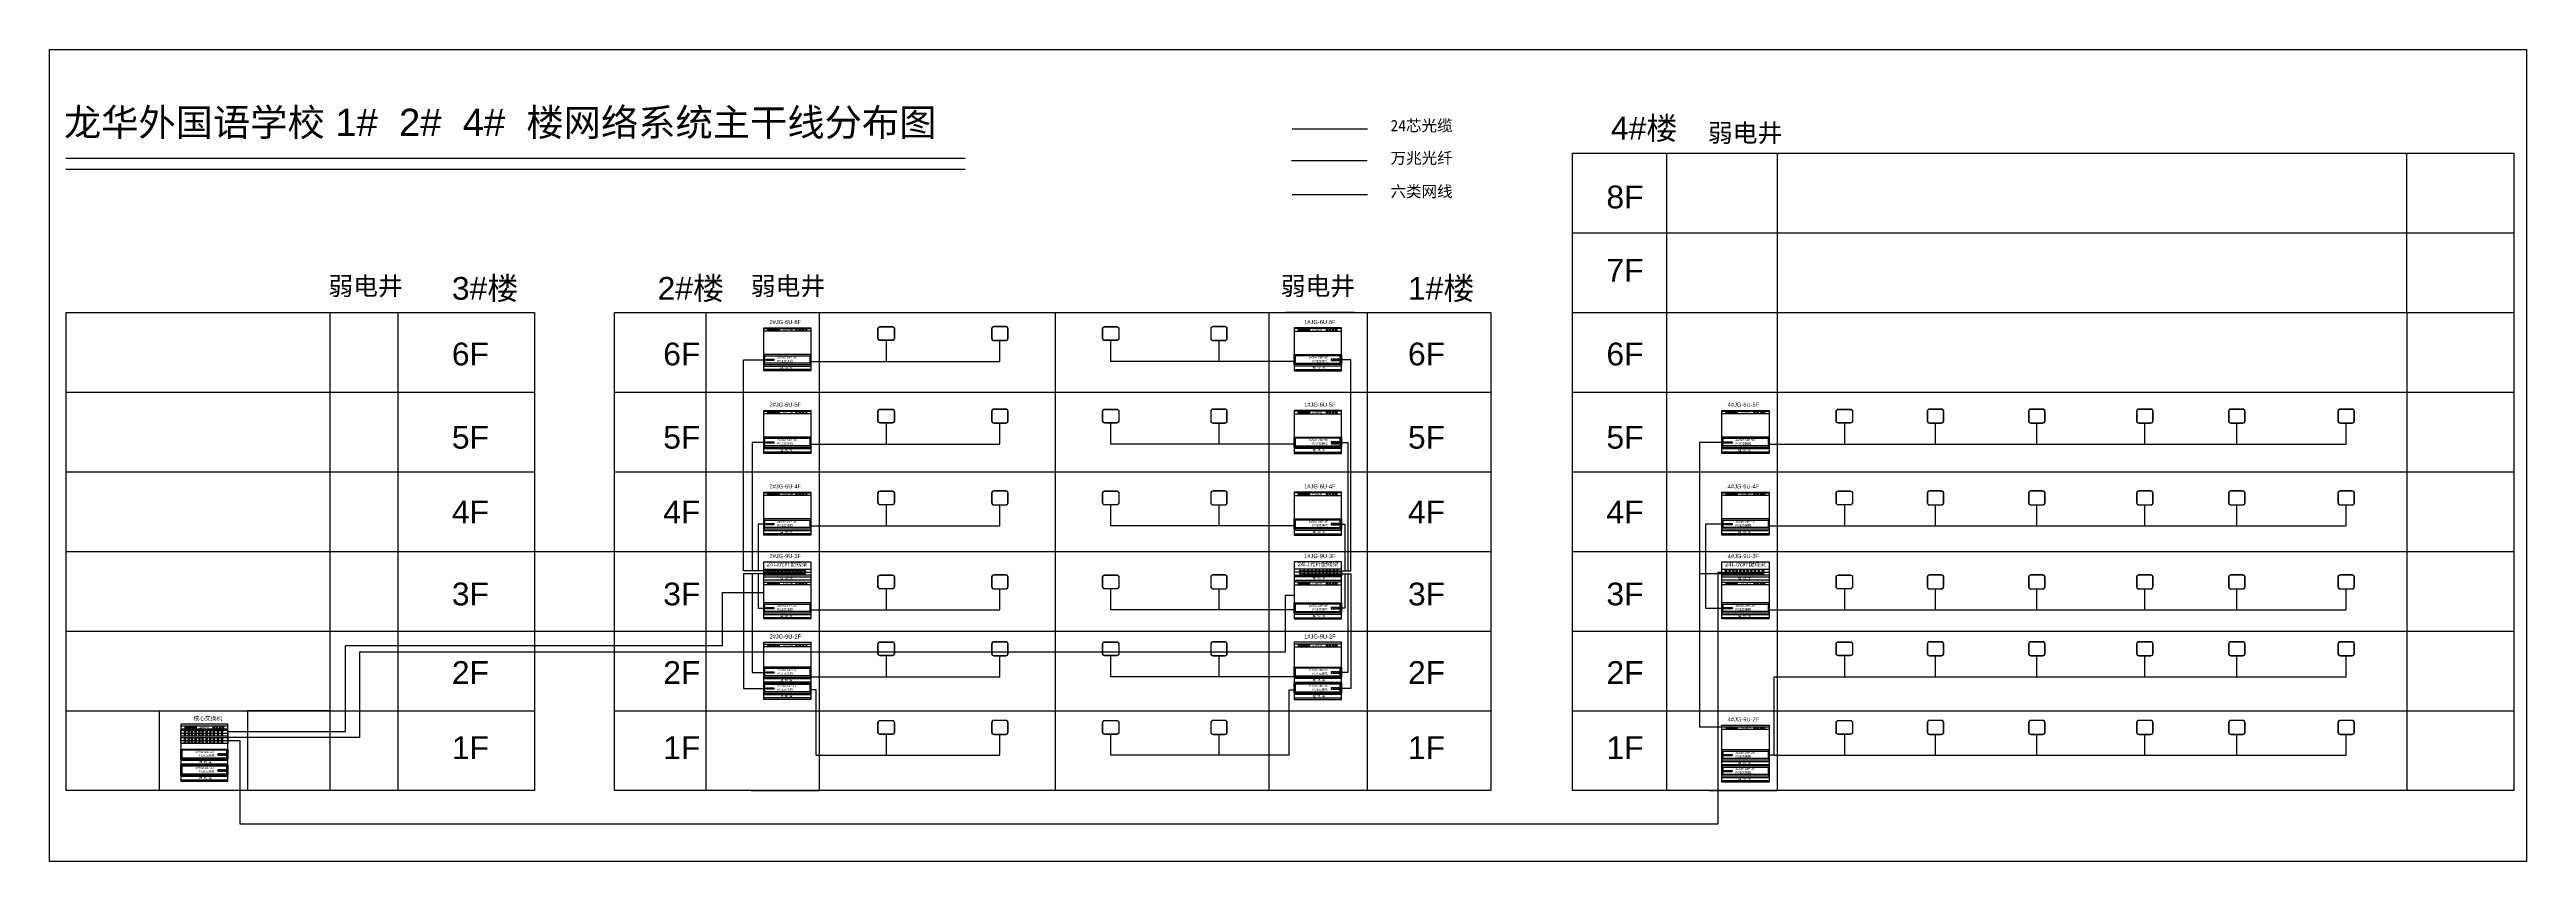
# Model space of a CAD drawing. Header units: millimetres. Extents: x 50392 to 160164, y -68581 to 42974.
# Drawn here: x 50392 to 159157, y 7305 to 42974 of the extents above; entities that cross this region are included whole.
import ezdxf

# ---------------------------------------------------------------- set-up
doc = ezdxf.new("R2010")
doc.units = ezdxf.units.MM
doc.layers.add('多模光纤', color=4, linetype='Continuous')
doc.layers.add('多模光缆', color=3, linetype='Continuous')
doc.styles.get("Standard").update_dxf_attribs({"font": 'arial.ttf'})

# ---------------------------------------------------------------- blocks, each defined once
blk = doc.blocks.new('5664')
for points in [[(0, 0), (1721, 0), (1721, -99), (0, -99)], [(151, -18), (211, -18), (211, -81), (151, -81)], [(265, -18), (326, -18), (326, -81), (265, -81)], [(385, -18), (445, -18), (445, -81), (385, -81)], [(496, -18), (556, -18), (556, -81), (496, -81)], [(1225, -18), (1165, -18), (1165, -81), (1225, -81)], [(1336, -18), (1276, -18), (1276, -81), (1336, -81)], [(1456, -18), (1395, -18), (1395, -81), (1456, -81)], [(1570, -18), (1510, -18), (1510, -81), (1570, -81)]]:
    blk.add_lwpolyline(points, close=True)
at = {"insert": (697, -4), "char_height": 70, "attachment_point": 1}
blk.add_mtext_dynamic_manual_height_columns('{\\fSimHei|b0|i0|c134|p49;PDU排插}', width=1720.87, gutter_width=12.5, heights=[0], dxfattribs=at)

msp = doc.modelspace()

# ---------------------------------------------------------------- linework, layer by layer
for p, q in [((117271, 34922), (117271, 38422)), ((117271, 38422), (158595, 38422)), ((121399, 38422), (121399, 10422)), ((126271, 31422), (126271, 38422)), ((153910, 31422), (153910, 38422)), ((158595, 38422), (158595, 31422)), ((117271, 31422), (117271, 34922)), ((117271, 34922), (158595, 34922)), ((51106, 31422), (71694, 31422)), ((51106, 31422), (51106, 10422)), ((62694, 31422), (62694, 10422)), ((65694, 10422), (65694, 31422)), ((71694, 31422), (71694, 10422)), ((75197, 27922), (75197, 31422)), ((75197, 31422), (113678, 31422)), ((75197, 31422), (81197, 31422)), ((79205, 31422), (79205, 10422)), ((84197, 10422), (84197, 31422)), ((94557, 31422), (94557, 10422)), ((103940, 31422), (103940, 10422)), ((107678, 31422), (104678, 31422)), ((108267, 10422), (108267, 31422)), ((113678, 31422), (113678, 10422)), ((117271, 27922), (117271, 31422)), ((117271, 31422), (158595, 31422)), ((117271, 31422), (123271, 31422)), ((126271, 10422), (126271, 31422)), ((153910, 31422), (153910, 10422)), ((158595, 31422), (158595, 10422)), ((51106, 27922), (71694, 27922)), ((75197, 24422), (75197, 27922)), ((75197, 27922), (113678, 27922)), ((117271, 24422), (117271, 27922)), ((117271, 27922), (158595, 27922)), ((107001, 25631), (106682, 25631)), ((51106, 24422), (71694, 24422)), ((75197, 20922), (75197, 24422)), ((75197, 24422), (113678, 24422)), ((117271, 20922), (117271, 24422)), ((117271, 24422), (158595, 24422)), ((51106, 20922), (71694, 20922)), ((71694, 20922), (75197, 20922)), ((75197, 17422), (75197, 20922)), ((75197, 20922), (113678, 20922)), ((117271, 17422), (117271, 20922)), ((117271, 20922), (158595, 20922)), ((81758, 20013), (83823, 20013)), ((81758, 20013), (81758, 19852)), ((107117, 20013), (105052, 20013)), ((107117, 20013), (107117, 19852)), ((123831, 20013), (125896, 20013)), ((123831, 20013), (123831, 19852)), ((51106, 17422), (71694, 17422)), ((71694, 17422), (75197, 17422)), ((75197, 13922), (75197, 17422)), ((75197, 17422), (113678, 17422)), ((117271, 13922), (117271, 17422)), ((117271, 17422), (158595, 17422)), ((51106, 13922), (71694, 13922)), ((55214, 10422), (55214, 13922)), ((62694, 13922), (59078, 13922)), ((59078, 13922), (59078, 10422)), ((75197, 10422), (75197, 13922)), ((75197, 13922), (113678, 13922)), ((117271, 10422), (117271, 13922)), ((117271, 13922), (158595, 13922)), ((56161, 12939), (58226, 12939)), ((56161, 12939), (56161, 12779)), ((56161, 12621), (58226, 12621)), ((56161, 12621), (56161, 12460)), ((71694, 10422), (51106, 10422)), ((71694, 10422), (65694, 10422)), ((113678, 10422), (75197, 10422)), ((81197, 10422), (84197, 10422)), ((113678, 10422), (107678, 10422)), ((158595, 10422), (117271, 10422)), ((123271, 10422), (126271, 10422)), ((158595, 10422), (156910, 10422))]:
    msp.add_line(p, q)
at = {"color": 30}
for p, q in [((87131, 30189), (87131, 29272)), ((92123, 29272), (92123, 30189)), ((96992, 29272), (96992, 30189)), ((101744, 30189), (101744, 29272)), ((83823, 29272), (92123, 29272)), ((105052, 29272), (96992, 29272)), ((87131, 26560), (87131, 25643)), ((92123, 25643), (92123, 26560)), ((96992, 25643), (96992, 26560)), ((101744, 26560), (101744, 25643)), ((129205, 26560), (129205, 25643)), ((133206, 25643), (133206, 26560)), ((137656, 25643), (137656, 26560)), ((142399, 25643), (142399, 26560)), ((146439, 25643), (146439, 26560)), ((151240, 25643), (151240, 26560)), ((83823, 25643), (92123, 25643)), ((105052, 25643), (96992, 25643)), ((125896, 25643), (151240, 25643)), ((87131, 22968), (87131, 22051)), ((92123, 22051), (92123, 22968)), ((96992, 22051), (96992, 22968)), ((101744, 22968), (101744, 22051)), ((129205, 22968), (129205, 22051)), ((133206, 22051), (133206, 22968)), ((137656, 22051), (137656, 22968)), ((142399, 22051), (142399, 22968)), ((146439, 22051), (146439, 22968)), ((151240, 22051), (151240, 22968)), ((83823, 22051), (92123, 22051)), ((105052, 22051), (96992, 22051)), ((125896, 22051), (151240, 22051)), ((87131, 19279), (87131, 18362)), ((92123, 18362), (92123, 19279)), ((96992, 18362), (96992, 19279)), ((101744, 19279), (101744, 18362)), ((129205, 19279), (129205, 18362)), ((133206, 18362), (133206, 19279)), ((137656, 18362), (137656, 19279)), ((142399, 18362), (142399, 19279)), ((146439, 18362), (146439, 19279)), ((151240, 18362), (151240, 19279)), ((83823, 18362), (92123, 18362)), ((105052, 18362), (96992, 18362)), ((125896, 18362), (151240, 18362)), ((87131, 16339), (87131, 15422)), ((92123, 15422), (92123, 16339)), ((96992, 15422), (96992, 16339)), ((101744, 16339), (101744, 15422)), ((129205, 16339), (129205, 15422)), ((133206, 15422), (133206, 16339)), ((137656, 15422), (137656, 16339)), ((142399, 15422), (142399, 16339)), ((146439, 15422), (146439, 16339)), ((151240, 15422), (151240, 16339)), ((83823, 15422), (92123, 15422)), ((105052, 15422), (96992, 15422)), ((126127, 15422), (151240, 15422)), ((126127, 11970), (126127, 15422)), ((84054, 14838), (83823, 14838)), ((84054, 11970), (84054, 14838)), ((104821, 11970), (104821, 14838)), ((104821, 14838), (105052, 14838)), ((84054, 11970), (92123, 11970)), ((87131, 12887), (87131, 11970)), ((92123, 11970), (92123, 12887)), ((96992, 11970), (96992, 12887)), ((104821, 11970), (96992, 11970)), ((101744, 12887), (101744, 11970)), ((126127, 11970), (125896, 11970)), ((126127, 11970), (151240, 11970)), ((129205, 12887), (129205, 11970)), ((133206, 11970), (133206, 12887)), ((137656, 11970), (137656, 12887)), ((142399, 11970), (142399, 12887)), ((146439, 11970), (146439, 12887)), ((151240, 11970), (151240, 12887))]:
    msp.add_line(p, q, dxfattribs=at)
at = {"color": 3}
for p, q in [((104671, 16509), (104671, 19002)), ((104671, 19002), (105052, 19002))]:
    msp.add_line(p, q, dxfattribs=at)
for points in [[(81758, 30751), (83823, 30751), (83823, 28861), (81758, 28861)], [(107117, 30751), (105052, 30751), (105052, 28861), (107117, 28861)], [(81758, 29134), (83823, 29134), (83823, 29574), (81758, 29574)], [(81807, 29523), (83779, 29523), (83779, 29191), (81807, 29191)], [(81868, 29367), (81959, 29367), (81959, 29313), (81868, 29313)], [(81989, 29367), (82081, 29367), (82081, 29313), (81989, 29313)], [(82107, 29367), (82198, 29367), (82198, 29313), (82107, 29313)], [(107117, 29134), (105052, 29134), (105052, 29574), (107117, 29574)], [(107068, 29523), (105096, 29523), (105096, 29191), (107068, 29191)], [(106768, 29367), (106677, 29367), (106677, 29313), (106768, 29313)], [(106886, 29367), (106794, 29367), (106794, 29313), (106886, 29313)], [(107008, 29367), (106916, 29367), (106916, 29313), (107008, 29313)], [(81758, 29070), (83823, 29070), (83823, 28921), (81758, 28921)], [(107117, 29070), (105052, 29070), (105052, 28921), (107117, 28921)], [(81758, 27122), (83823, 27122), (83823, 25232), (81758, 25232)], [(107117, 27122), (105052, 27122), (105052, 25232), (107117, 25232)], [(123831, 27122), (125896, 27122), (125896, 25232), (123831, 25232)], [(81758, 25505), (83823, 25505), (83823, 25945), (81758, 25945)], [(81758, 25441), (83823, 25441), (83823, 25292), (81758, 25292)], [(81807, 25894), (83779, 25894), (83779, 25562), (81807, 25562)], [(81868, 25738), (81959, 25738), (81959, 25684), (81868, 25684)], [(81989, 25738), (82081, 25738), (82081, 25684), (81989, 25684)], [(82107, 25738), (82198, 25738), (82198, 25684), (82107, 25684)], [(107117, 25505), (105052, 25505), (105052, 25945), (107117, 25945)], [(107117, 25441), (105052, 25441), (105052, 25292), (107117, 25292)], [(107068, 25894), (105096, 25894), (105096, 25562), (107068, 25562)], [(106768, 25738), (106677, 25738), (106677, 25684), (106768, 25684)], [(106886, 25738), (106794, 25738), (106794, 25684), (106886, 25684)], [(107008, 25738), (106916, 25738), (106916, 25684), (107008, 25684)], [(123831, 25505), (125896, 25505), (125896, 25945), (123831, 25945)], [(123831, 25441), (125896, 25441), (125896, 25292), (123831, 25292)], [(123881, 25894), (125852, 25894), (125852, 25562), (123881, 25562)], [(123941, 25738), (124033, 25738), (124033, 25684), (123941, 25684)], [(124063, 25738), (124155, 25738), (124155, 25684), (124063, 25684)], [(124180, 25738), (124272, 25738), (124272, 25684), (124180, 25684)], [(81758, 23531), (83823, 23531), (83823, 21641), (81758, 21641)], [(107117, 23531), (105052, 23531), (105052, 21641), (107117, 21641)], [(123831, 23531), (125896, 23531), (125896, 21641), (123831, 21641)], [(81758, 21913), (83823, 21913), (83823, 22353), (81758, 22353)], [(81758, 21850), (83823, 21850), (83823, 21701), (81758, 21701)], [(81807, 22302), (83779, 22302), (83779, 21971), (81807, 21971)], [(81868, 22147), (81959, 22147), (81959, 22092), (81868, 22092)], [(81989, 22147), (82081, 22147), (82081, 22092), (81989, 22092)], [(82107, 22147), (82198, 22147), (82198, 22092), (82107, 22092)], [(107117, 21913), (105052, 21913), (105052, 22353), (107117, 22353)], [(107117, 21850), (105052, 21850), (105052, 21701), (107117, 21701)], [(107068, 22302), (105096, 22302), (105096, 21971), (107068, 21971)], [(106768, 22147), (106677, 22147), (106677, 22092), (106768, 22092)], [(106886, 22147), (106794, 22147), (106794, 22092), (106886, 22092)], [(107008, 22147), (106916, 22147), (106916, 22092), (107008, 22092)], [(123831, 21913), (125896, 21913), (125896, 22353), (123831, 22353)], [(123831, 21850), (125896, 21850), (125896, 21701), (123831, 21701)], [(123881, 22302), (125852, 22302), (125852, 21971), (123881, 21971)], [(123941, 22147), (124033, 22147), (124033, 22092), (123941, 22092)], [(124063, 22147), (124155, 22147), (124155, 22092), (124063, 22092)], [(124180, 22147), (124272, 22147), (124272, 22092), (124180, 22092)], [(81758, 20470), (83823, 20470), (83823, 17960), (81758, 17960)], [(81758, 20149), (83823, 20149), (83823, 19876), (81758, 19876)], [(81758, 19815), (83823, 19815), (83823, 19665), (81758, 19665)], [(107117, 20470), (105052, 20470), (105052, 17960), (107117, 17960)], [(107117, 20149), (105052, 20149), (105052, 19876), (107117, 19876)], [(107117, 19815), (105052, 19815), (105052, 19665), (107117, 19665)], [(123831, 20470), (125896, 20470), (125896, 17960), (123831, 17960)], [(123831, 20149), (125896, 20149), (125896, 19876), (123831, 19876)], [(123831, 19815), (125896, 19815), (125896, 19665), (123831, 19665)], [(81758, 18222), (83823, 18222), (83823, 18662), (81758, 18662)], [(81807, 18611), (83779, 18611), (83779, 18280), (81807, 18280)], [(107117, 18222), (105052, 18222), (105052, 18662), (107117, 18662)], [(107068, 18611), (105096, 18611), (105096, 18280), (107068, 18280)], [(123831, 18222), (125896, 18222), (125896, 18662), (123831, 18662)], [(123881, 18611), (125852, 18611), (125852, 18280), (123881, 18280)], [(81758, 18159), (83823, 18159), (83823, 18010), (81758, 18010)], [(81868, 18456), (81959, 18456), (81959, 18401), (81868, 18401)], [(81989, 18456), (82081, 18456), (82081, 18401), (81989, 18401)], [(82107, 18456), (82198, 18456), (82198, 18401), (82107, 18401)], [(107117, 18159), (105052, 18159), (105052, 18010), (107117, 18010)], [(106768, 18456), (106677, 18456), (106677, 18401), (106768, 18401)], [(106886, 18456), (106794, 18456), (106794, 18401), (106886, 18401)], [(107008, 18456), (106916, 18456), (106916, 18401), (107008, 18401)], [(123831, 18159), (125896, 18159), (125896, 18010), (123831, 18010)], [(123941, 18456), (124033, 18456), (124033, 18401), (123941, 18401)], [(124063, 18456), (124155, 18456), (124155, 18401), (124063, 18401)], [(124180, 18456), (124272, 18456), (124272, 18401), (124180, 18401)], [(81758, 16936), (83823, 16936), (83823, 14426), (81758, 14426)], [(107117, 16936), (105052, 16936), (105052, 14426), (107117, 14426)], [(81758, 15402), (83823, 15402), (83823, 15842), (81758, 15842)], [(81758, 15338), (83823, 15338), (83823, 15189), (81758, 15189)], [(81807, 15791), (83779, 15791), (83779, 15459), (81807, 15459)], [(81868, 15636), (81959, 15636), (81959, 15581), (81868, 15581)], [(81989, 15636), (82081, 15636), (82081, 15581), (81989, 15581)], [(82107, 15636), (82198, 15636), (82198, 15581), (82107, 15581)], [(107117, 15402), (105052, 15402), (105052, 15842), (107117, 15842)], [(107117, 15338), (105052, 15338), (105052, 15189), (107117, 15189)], [(107068, 15791), (105096, 15791), (105096, 15459), (107068, 15459)], [(106768, 15636), (106677, 15636), (106677, 15581), (106768, 15581)], [(106886, 15636), (106794, 15636), (106794, 15581), (106886, 15581)], [(107008, 15636), (106916, 15636), (106916, 15581), (107008, 15581)], [(81758, 14700), (83823, 14700), (83823, 15140), (81758, 15140)], [(81758, 14636), (83823, 14636), (83823, 14487), (81758, 14487)], [(81807, 15089), (83779, 15089), (83779, 14757), (81807, 14757)], [(81868, 14934), (81959, 14934), (81959, 14879), (81868, 14879)], [(81989, 14934), (82081, 14934), (82081, 14879), (81989, 14879)], [(82107, 14934), (82198, 14934), (82198, 14879), (82107, 14879)], [(107117, 14700), (105052, 14700), (105052, 15140), (107117, 15140)], [(107117, 14636), (105052, 14636), (105052, 14487), (107117, 14487)], [(107068, 15089), (105096, 15089), (105096, 14757), (107068, 14757)], [(106768, 14934), (106677, 14934), (106677, 14879), (106768, 14879)], [(106886, 14934), (106794, 14934), (106794, 14879), (106886, 14879)], [(107008, 14934), (106916, 14934), (106916, 14879), (107008, 14879)], [(58226, 13336), (56161, 13336), (56161, 10826), (58226, 10826)], [(56161, 13076), (58226, 13076), (58226, 12803), (56161, 12803)], [(123831, 13299), (125896, 13299), (125896, 10789), (123831, 10789)], [(56161, 12757), (58226, 12757), (58226, 12485), (56161, 12485)], [(58226, 11802), (56161, 11802), (56161, 12242), (58226, 12242)], [(58177, 12191), (56205, 12191), (56205, 11859), (58177, 11859)], [(57877, 12036), (57786, 12036), (57786, 11981), (57877, 11981)], [(57995, 12036), (57903, 12036), (57903, 11981), (57995, 11981)], [(58116, 12036), (58025, 12036), (58025, 11981), (58116, 11981)], [(123831, 11765), (125896, 11765), (125896, 12205), (123831, 12205)], [(123881, 12154), (125852, 12154), (125852, 11822), (123881, 11822)], [(123941, 11999), (124033, 11999), (124033, 11944), (123941, 11944)], [(124063, 11999), (124155, 11999), (124155, 11944), (124063, 11944)], [(124180, 11999), (124272, 11999), (124272, 11944), (124180, 11944)], [(58226, 11738), (56161, 11738), (56161, 11589), (58226, 11589)], [(58226, 11100), (56161, 11100), (56161, 11540), (58226, 11540)], [(58226, 11036), (56161, 11036), (56161, 10887), (58226, 10887)], [(58177, 11489), (56205, 11489), (56205, 11157), (58177, 11157)], [(57877, 11334), (57786, 11334), (57786, 11279), (57877, 11279)], [(57995, 11334), (57903, 11334), (57903, 11279), (57995, 11279)], [(58116, 11334), (58025, 11334), (58025, 11279), (58116, 11279)], [(123831, 11701), (125896, 11701), (125896, 11552), (123831, 11552)], [(123831, 11063), (125896, 11063), (125896, 11503), (123831, 11503)], [(123831, 11000), (125896, 11000), (125896, 10850), (123831, 10850)], [(123881, 11452), (125852, 11452), (125852, 11120), (123881, 11120)], [(123941, 11297), (124033, 11297), (124033, 11242), (123941, 11242)], [(124063, 11297), (124155, 11297), (124155, 11242), (124063, 11242)], [(124180, 11297), (124272, 11297), (124272, 11242), (124180, 11242)]]:
    msp.add_lwpolyline(points, close=True)
for points in [[(86870, 30804), (87392, 30804, -0.4142136), (87492, 30704), (87492, 30289, -0.4142136), (87392, 30189), (86870, 30189, -0.4142136), (86770, 30289), (86770, 30704, -0.4142136)], [(86870, 30794), (87392, 30794, -0.4142136), (87482, 30704), (87482, 30289, -0.4142136), (87392, 30199), (86870, 30199, -0.4142136), (86780, 30289), (86780, 30704, -0.4142136)], [(92384, 30804), (91862, 30804, 0.4142136), (91762, 30704), (91762, 30289, 0.4142136), (91862, 30189), (92384, 30189, 0.4142136), (92484, 30289), (92484, 30704, 0.4142136)], [(92384, 30794), (91862, 30794, 0.4142136), (91772, 30704), (91772, 30289, 0.4142136), (91862, 30199), (92384, 30199, 0.4142136), (92474, 30289), (92474, 30704, 0.4142136)], [(96731, 30804), (97253, 30804, -0.4142136), (97353, 30704), (97353, 30289, -0.4142136), (97253, 30189), (96731, 30189, -0.4142136), (96631, 30289), (96631, 30704, -0.4142136)], [(96731, 30794), (97253, 30794, -0.4142136), (97343, 30704), (97343, 30289, -0.4142136), (97253, 30199), (96731, 30199, -0.4142136), (96641, 30289), (96641, 30704, -0.4142136)], [(102005, 30804), (101483, 30804, 0.4142136), (101383, 30704), (101383, 30289, 0.4142136), (101483, 30189), (102005, 30189, 0.4142136), (102105, 30289), (102105, 30704, 0.4142136)], [(102005, 30794), (101483, 30794, 0.4142136), (101393, 30704), (101393, 30289, 0.4142136), (101483, 30199), (102005, 30199, 0.4142136), (102095, 30289), (102095, 30704, 0.4142136)], [(86870, 27175), (87392, 27175, -0.4142136), (87492, 27075), (87492, 26660, -0.4142136), (87392, 26560), (86870, 26560, -0.4142136), (86770, 26660), (86770, 27075, -0.4142136)], [(86870, 27165), (87392, 27165, -0.4142136), (87482, 27075), (87482, 26660, -0.4142136), (87392, 26570), (86870, 26570, -0.4142136), (86780, 26660), (86780, 27075, -0.4142136)], [(92384, 27175), (91862, 27175, 0.4142136), (91762, 27075), (91762, 26660, 0.4142136), (91862, 26560), (92384, 26560, 0.4142136), (92484, 26660), (92484, 27075, 0.4142136)], [(92384, 27165), (91862, 27165, 0.4142136), (91772, 27075), (91772, 26660, 0.4142136), (91862, 26570), (92384, 26570, 0.4142136), (92474, 26660), (92474, 27075, 0.4142136)], [(96731, 27175), (97253, 27175, -0.4142136), (97353, 27075), (97353, 26660, -0.4142136), (97253, 26560), (96731, 26560, -0.4142136), (96631, 26660), (96631, 27075, -0.4142136)], [(96731, 27165), (97253, 27165, -0.4142136), (97343, 27075), (97343, 26660, -0.4142136), (97253, 26570), (96731, 26570, -0.4142136), (96641, 26660), (96641, 27075, -0.4142136)], [(102005, 27175), (101483, 27175, 0.4142136), (101383, 27075), (101383, 26660, 0.4142136), (101483, 26560), (102005, 26560, 0.4142136), (102105, 26660), (102105, 27075, 0.4142136)], [(102005, 27165), (101483, 27165, 0.4142136), (101393, 27075), (101393, 26660, 0.4142136), (101483, 26570), (102005, 26570, 0.4142136), (102095, 26660), (102095, 27075, 0.4142136)], [(128944, 27175), (129466, 27175, -0.4142136), (129566, 27075), (129566, 26660, -0.4142136), (129466, 26560), (128944, 26560, -0.4142136), (128844, 26660), (128844, 27075, -0.4142136)], [(128944, 27165), (129466, 27165, -0.4142136), (129556, 27075), (129556, 26660, -0.4142136), (129466, 26570), (128944, 26570, -0.4142136), (128854, 26660), (128854, 27075, -0.4142136)], [(133467, 27175), (132945, 27175, 0.4142136), (132845, 27075), (132845, 26660, 0.4142136), (132945, 26560), (133467, 26560, 0.4142136), (133567, 26660), (133567, 27075, 0.4142136)], [(133467, 27165), (132945, 27165, 0.4142136), (132855, 27075), (132855, 26660, 0.4142136), (132945, 26570), (133467, 26570, 0.4142136), (133557, 26660), (133557, 27075, 0.4142136)], [(137917, 27175), (137395, 27175, 0.4142136), (137295, 27075), (137295, 26660, 0.4142136), (137395, 26560), (137917, 26560, 0.4142136), (138017, 26660), (138017, 27075, 0.4142136)], [(137917, 27165), (137395, 27165, 0.4142136), (137305, 27075), (137305, 26660, 0.4142136), (137395, 26570), (137917, 26570, 0.4142136), (138007, 26660), (138007, 27075, 0.4142136)], [(142660, 27175), (142138, 27175, 0.4142136), (142038, 27075), (142038, 26660, 0.4142136), (142138, 26560), (142660, 26560, 0.4142136), (142760, 26660), (142760, 27075, 0.4142136)], [(142660, 27165), (142138, 27165, 0.4142136), (142048, 27075), (142048, 26660, 0.4142136), (142138, 26570), (142660, 26570, 0.4142136), (142750, 26660), (142750, 27075, 0.4142136)], [(146700, 27175), (146178, 27175, 0.4142136), (146078, 27075), (146078, 26660, 0.4142136), (146178, 26560), (146700, 26560, 0.4142136), (146800, 26660), (146800, 27075, 0.4142136)], [(146700, 27165), (146178, 27165, 0.4142136), (146088, 27075), (146088, 26660, 0.4142136), (146178, 26570), (146700, 26570, 0.4142136), (146790, 26660), (146790, 27075, 0.4142136)], [(151501, 27175), (150979, 27175, 0.4142136), (150879, 27075), (150879, 26660, 0.4142136), (150979, 26560), (151501, 26560, 0.4142136), (151601, 26660), (151601, 27075, 0.4142136)], [(151501, 27165), (150979, 27165, 0.4142136), (150889, 27075), (150889, 26660, 0.4142136), (150979, 26570), (151501, 26570, 0.4142136), (151591, 26660), (151591, 27075, 0.4142136)], [(86870, 23584), (87392, 23584, -0.4142136), (87492, 23484), (87492, 23068, -0.4142136), (87392, 22968), (86870, 22968, -0.4142136), (86770, 23068), (86770, 23484, -0.4142136)], [(86870, 23574), (87392, 23574, -0.4142136), (87482, 23484), (87482, 23068, -0.4142136), (87392, 22978), (86870, 22978, -0.4142136), (86780, 23068), (86780, 23484, -0.4142136)], [(92384, 23584), (91862, 23584, 0.4142136), (91762, 23484), (91762, 23068, 0.4142136), (91862, 22968), (92384, 22968, 0.4142136), (92484, 23068), (92484, 23484, 0.4142136)], [(92384, 23574), (91862, 23574, 0.4142136), (91772, 23484), (91772, 23068, 0.4142136), (91862, 22978), (92384, 22978, 0.4142136), (92474, 23068), (92474, 23484, 0.4142136)], [(96731, 23584), (97253, 23584, -0.4142136), (97353, 23484), (97353, 23068, -0.4142136), (97253, 22968), (96731, 22968, -0.4142136), (96631, 23068), (96631, 23484, -0.4142136)], [(96731, 23574), (97253, 23574, -0.4142136), (97343, 23484), (97343, 23068, -0.4142136), (97253, 22978), (96731, 22978, -0.4142136), (96641, 23068), (96641, 23484, -0.4142136)], [(102005, 23584), (101483, 23584, 0.4142136), (101383, 23484), (101383, 23068, 0.4142136), (101483, 22968), (102005, 22968, 0.4142136), (102105, 23068), (102105, 23484, 0.4142136)], [(102005, 23574), (101483, 23574, 0.4142136), (101393, 23484), (101393, 23068, 0.4142136), (101483, 22978), (102005, 22978, 0.4142136), (102095, 23068), (102095, 23484, 0.4142136)], [(128944, 23584), (129466, 23584, -0.4142136), (129566, 23484), (129566, 23068, -0.4142136), (129466, 22968), (128944, 22968, -0.4142136), (128844, 23068), (128844, 23484, -0.4142136)], [(128944, 23574), (129466, 23574, -0.4142136), (129556, 23484), (129556, 23068, -0.4142136), (129466, 22978), (128944, 22978, -0.4142136), (128854, 23068), (128854, 23484, -0.4142136)], [(133467, 23584), (132945, 23584, 0.4142136), (132845, 23484), (132845, 23068, 0.4142136), (132945, 22968), (133467, 22968, 0.4142136), (133567, 23068), (133567, 23484, 0.4142136)], [(133467, 23574), (132945, 23574, 0.4142136), (132855, 23484), (132855, 23068, 0.4142136), (132945, 22978), (133467, 22978, 0.4142136), (133557, 23068), (133557, 23484, 0.4142136)], [(137917, 23584), (137395, 23584, 0.4142136), (137295, 23484), (137295, 23068, 0.4142136), (137395, 22968), (137917, 22968, 0.4142136), (138017, 23068), (138017, 23484, 0.4142136)], [(137917, 23574), (137395, 23574, 0.4142136), (137305, 23484), (137305, 23068, 0.4142136), (137395, 22978), (137917, 22978, 0.4142136), (138007, 23068), (138007, 23484, 0.4142136)], [(142660, 23584), (142138, 23584, 0.4142136), (142038, 23484), (142038, 23068, 0.4142136), (142138, 22968), (142660, 22968, 0.4142136), (142760, 23068), (142760, 23484, 0.4142136)], [(142660, 23574), (142138, 23574, 0.4142136), (142048, 23484), (142048, 23068, 0.4142136), (142138, 22978), (142660, 22978, 0.4142136), (142750, 23068), (142750, 23484, 0.4142136)], [(146700, 23584), (146178, 23584, 0.4142136), (146078, 23484), (146078, 23068, 0.4142136), (146178, 22968), (146700, 22968, 0.4142136), (146800, 23068), (146800, 23484, 0.4142136)], [(146700, 23574), (146178, 23574, 0.4142136), (146088, 23484), (146088, 23068, 0.4142136), (146178, 22978), (146700, 22978, 0.4142136), (146790, 23068), (146790, 23484, 0.4142136)], [(151501, 23584), (150979, 23584, 0.4142136), (150879, 23484), (150879, 23068, 0.4142136), (150979, 22968), (151501, 22968, 0.4142136), (151601, 23068), (151601, 23484, 0.4142136)], [(151501, 23574), (150979, 23574, 0.4142136), (150889, 23484), (150889, 23068, 0.4142136), (150979, 22978), (151501, 22978, 0.4142136), (151591, 23068), (151591, 23484, 0.4142136)], [(86870, 19894), (87392, 19894, -0.4142136), (87492, 19794), (87492, 19379, -0.4142136), (87392, 19279), (86870, 19279, -0.4142136), (86770, 19379), (86770, 19794, -0.4142136)], [(86870, 19884), (87392, 19884, -0.4142136), (87482, 19794), (87482, 19379, -0.4142136), (87392, 19289), (86870, 19289, -0.4142136), (86780, 19379), (86780, 19794, -0.4142136)], [(92384, 19894), (91862, 19894, 0.4142136), (91762, 19794), (91762, 19379, 0.4142136), (91862, 19279), (92384, 19279, 0.4142136), (92484, 19379), (92484, 19794, 0.4142136)], [(92384, 19884), (91862, 19884, 0.4142136), (91772, 19794), (91772, 19379, 0.4142136), (91862, 19289), (92384, 19289, 0.4142136), (92474, 19379), (92474, 19794, 0.4142136)], [(96731, 19894), (97253, 19894, -0.4142136), (97353, 19794), (97353, 19379, -0.4142136), (97253, 19279), (96731, 19279, -0.4142136), (96631, 19379), (96631, 19794, -0.4142136)], [(96731, 19884), (97253, 19884, -0.4142136), (97343, 19794), (97343, 19379, -0.4142136), (97253, 19289), (96731, 19289, -0.4142136), (96641, 19379), (96641, 19794, -0.4142136)], [(102005, 19894), (101483, 19894, 0.4142136), (101383, 19794), (101383, 19379, 0.4142136), (101483, 19279), (102005, 19279, 0.4142136), (102105, 19379), (102105, 19794, 0.4142136)], [(102005, 19884), (101483, 19884, 0.4142136), (101393, 19794), (101393, 19379, 0.4142136), (101483, 19289), (102005, 19289, 0.4142136), (102095, 19379), (102095, 19794, 0.4142136)], [(128944, 19894), (129466, 19894, -0.4142136), (129566, 19794), (129566, 19379, -0.4142136), (129466, 19279), (128944, 19279, -0.4142136), (128844, 19379), (128844, 19794, -0.4142136)], [(128944, 19884), (129466, 19884, -0.4142136), (129556, 19794), (129556, 19379, -0.4142136), (129466, 19289), (128944, 19289, -0.4142136), (128854, 19379), (128854, 19794, -0.4142136)], [(133467, 19894), (132945, 19894, 0.4142136), (132845, 19794), (132845, 19379, 0.4142136), (132945, 19279), (133467, 19279, 0.4142136), (133567, 19379), (133567, 19794, 0.4142136)], [(133467, 19884), (132945, 19884, 0.4142136), (132855, 19794), (132855, 19379, 0.4142136), (132945, 19289), (133467, 19289, 0.4142136), (133557, 19379), (133557, 19794, 0.4142136)], [(137917, 19894), (137395, 19894, 0.4142136), (137295, 19794), (137295, 19379, 0.4142136), (137395, 19279), (137917, 19279, 0.4142136), (138017, 19379), (138017, 19794, 0.4142136)], [(137917, 19884), (137395, 19884, 0.4142136), (137305, 19794), (137305, 19379, 0.4142136), (137395, 19289), (137917, 19289, 0.4142136), (138007, 19379), (138007, 19794, 0.4142136)], [(142660, 19894), (142138, 19894, 0.4142136), (142038, 19794), (142038, 19379, 0.4142136), (142138, 19279), (142660, 19279, 0.4142136), (142760, 19379), (142760, 19794, 0.4142136)], [(142660, 19884), (142138, 19884, 0.4142136), (142048, 19794), (142048, 19379, 0.4142136), (142138, 19289), (142660, 19289, 0.4142136), (142750, 19379), (142750, 19794, 0.4142136)], [(146700, 19894), (146178, 19894, 0.4142136), (146078, 19794), (146078, 19379, 0.4142136), (146178, 19279), (146700, 19279, 0.4142136), (146800, 19379), (146800, 19794, 0.4142136)], [(146700, 19884), (146178, 19884, 0.4142136), (146088, 19794), (146088, 19379, 0.4142136), (146178, 19289), (146700, 19289, 0.4142136), (146790, 19379), (146790, 19794, 0.4142136)], [(151501, 19894), (150979, 19894, 0.4142136), (150879, 19794), (150879, 19379, 0.4142136), (150979, 19279), (151501, 19279, 0.4142136), (151601, 19379), (151601, 19794, 0.4142136)], [(151501, 19884), (150979, 19884, 0.4142136), (150889, 19794), (150889, 19379, 0.4142136), (150979, 19289), (151501, 19289, 0.4142136), (151591, 19379), (151591, 19794, 0.4142136)], [(86870, 16955), (87392, 16955, -0.4142136), (87492, 16855), (87492, 16439, -0.4142136), (87392, 16339), (86870, 16339, -0.4142136), (86770, 16439), (86770, 16855, -0.4142136)], [(86870, 16945), (87392, 16945, -0.4142136), (87482, 16855), (87482, 16439, -0.4142136), (87392, 16349), (86870, 16349, -0.4142136), (86780, 16439), (86780, 16855, -0.4142136)], [(92384, 16955), (91862, 16955, 0.4142136), (91762, 16855), (91762, 16439, 0.4142136), (91862, 16339), (92384, 16339, 0.4142136), (92484, 16439), (92484, 16855, 0.4142136)], [(92384, 16945), (91862, 16945, 0.4142136), (91772, 16855), (91772, 16439, 0.4142136), (91862, 16349), (92384, 16349, 0.4142136), (92474, 16439), (92474, 16855, 0.4142136)], [(96731, 16955), (97253, 16955, -0.4142136), (97353, 16855), (97353, 16439, -0.4142136), (97253, 16339), (96731, 16339, -0.4142136), (96631, 16439), (96631, 16855, -0.4142136)], [(96731, 16945), (97253, 16945, -0.4142136), (97343, 16855), (97343, 16439, -0.4142136), (97253, 16349), (96731, 16349, -0.4142136), (96641, 16439), (96641, 16855, -0.4142136)], [(102005, 16955), (101483, 16955, 0.4142136), (101383, 16855), (101383, 16439, 0.4142136), (101483, 16339), (102005, 16339, 0.4142136), (102105, 16439), (102105, 16855, 0.4142136)], [(102005, 16945), (101483, 16945, 0.4142136), (101393, 16855), (101393, 16439, 0.4142136), (101483, 16349), (102005, 16349, 0.4142136), (102095, 16439), (102095, 16855, 0.4142136)], [(128944, 16955), (129466, 16955, -0.4142136), (129566, 16855), (129566, 16439, -0.4142136), (129466, 16339), (128944, 16339, -0.4142136), (128844, 16439), (128844, 16855, -0.4142136)], [(128944, 16945), (129466, 16945, -0.4142136), (129556, 16855), (129556, 16439, -0.4142136), (129466, 16349), (128944, 16349, -0.4142136), (128854, 16439), (128854, 16855, -0.4142136)], [(133467, 16955), (132945, 16955, 0.4142136), (132845, 16855), (132845, 16439, 0.4142136), (132945, 16339), (133467, 16339, 0.4142136), (133567, 16439), (133567, 16855, 0.4142136)], [(133467, 16945), (132945, 16945, 0.4142136), (132855, 16855), (132855, 16439, 0.4142136), (132945, 16349), (133467, 16349, 0.4142136), (133557, 16439), (133557, 16855, 0.4142136)], [(137917, 16955), (137395, 16955, 0.4142136), (137295, 16855), (137295, 16439, 0.4142136), (137395, 16339), (137917, 16339, 0.4142136), (138017, 16439), (138017, 16855, 0.4142136)], [(137917, 16945), (137395, 16945, 0.4142136), (137305, 16855), (137305, 16439, 0.4142136), (137395, 16349), (137917, 16349, 0.4142136), (138007, 16439), (138007, 16855, 0.4142136)], [(142660, 16955), (142138, 16955, 0.4142136), (142038, 16855), (142038, 16439, 0.4142136), (142138, 16339), (142660, 16339, 0.4142136), (142760, 16439), (142760, 16855, 0.4142136)], [(142660, 16945), (142138, 16945, 0.4142136), (142048, 16855), (142048, 16439, 0.4142136), (142138, 16349), (142660, 16349, 0.4142136), (142750, 16439), (142750, 16855, 0.4142136)], [(146700, 16955), (146178, 16955, 0.4142136), (146078, 16855), (146078, 16439, 0.4142136), (146178, 16339), (146700, 16339, 0.4142136), (146800, 16439), (146800, 16855, 0.4142136)], [(146700, 16945), (146178, 16945, 0.4142136), (146088, 16855), (146088, 16439, 0.4142136), (146178, 16349), (146700, 16349, 0.4142136), (146790, 16439), (146790, 16855, 0.4142136)], [(151501, 16955), (150979, 16955, 0.4142136), (150879, 16855), (150879, 16439, 0.4142136), (150979, 16339), (151501, 16339, 0.4142136), (151601, 16439), (151601, 16855, 0.4142136)], [(151501, 16945), (150979, 16945, 0.4142136), (150889, 16855), (150889, 16439, 0.4142136), (150979, 16349), (151501, 16349, 0.4142136), (151591, 16439), (151591, 16855, 0.4142136)], [(86870, 13502), (87392, 13502, -0.4142136), (87492, 13402), (87492, 12987, -0.4142136), (87392, 12887), (86870, 12887, -0.4142136), (86770, 12987), (86770, 13402, -0.4142136)], [(86870, 13492), (87392, 13492, -0.4142136), (87482, 13402), (87482, 12987, -0.4142136), (87392, 12897), (86870, 12897, -0.4142136), (86780, 12987), (86780, 13402, -0.4142136)], [(92384, 13502), (91862, 13502, 0.4142136), (91762, 13402), (91762, 12987, 0.4142136), (91862, 12887), (92384, 12887, 0.4142136), (92484, 12987), (92484, 13402, 0.4142136)], [(92384, 13492), (91862, 13492, 0.4142136), (91772, 13402), (91772, 12987, 0.4142136), (91862, 12897), (92384, 12897, 0.4142136), (92474, 12987), (92474, 13402, 0.4142136)], [(96731, 13502), (97253, 13502, -0.4142136), (97353, 13402), (97353, 12987, -0.4142136), (97253, 12887), (96731, 12887, -0.4142136), (96631, 12987), (96631, 13402, -0.4142136)], [(96731, 13492), (97253, 13492, -0.4142136), (97343, 13402), (97343, 12987, -0.4142136), (97253, 12897), (96731, 12897, -0.4142136), (96641, 12987), (96641, 13402, -0.4142136)], [(102005, 13502), (101483, 13502, 0.4142136), (101383, 13402), (101383, 12987, 0.4142136), (101483, 12887), (102005, 12887, 0.4142136), (102105, 12987), (102105, 13402, 0.4142136)], [(102005, 13492), (101483, 13492, 0.4142136), (101393, 13402), (101393, 12987, 0.4142136), (101483, 12897), (102005, 12897, 0.4142136), (102095, 12987), (102095, 13402, 0.4142136)], [(128944, 13502), (129466, 13502, -0.4142136), (129566, 13402), (129566, 12987, -0.4142136), (129466, 12887), (128944, 12887, -0.4142136), (128844, 12987), (128844, 13402, -0.4142136)], [(128944, 13492), (129466, 13492, -0.4142136), (129556, 13402), (129556, 12987, -0.4142136), (129466, 12897), (128944, 12897, -0.4142136), (128854, 12987), (128854, 13402, -0.4142136)], [(133467, 13502), (132945, 13502, 0.4142136), (132845, 13402), (132845, 12987, 0.4142136), (132945, 12887), (133467, 12887, 0.4142136), (133567, 12987), (133567, 13402, 0.4142136)], [(133467, 13492), (132945, 13492, 0.4142136), (132855, 13402), (132855, 12987, 0.4142136), (132945, 12897), (133467, 12897, 0.4142136), (133557, 12987), (133557, 13402, 0.4142136)], [(137917, 13502), (137395, 13502, 0.4142136), (137295, 13402), (137295, 12987, 0.4142136), (137395, 12887), (137917, 12887, 0.4142136), (138017, 12987), (138017, 13402, 0.4142136)], [(137917, 13492), (137395, 13492, 0.4142136), (137305, 13402), (137305, 12987, 0.4142136), (137395, 12897), (137917, 12897, 0.4142136), (138007, 12987), (138007, 13402, 0.4142136)], [(142660, 13502), (142138, 13502, 0.4142136), (142038, 13402), (142038, 12987, 0.4142136), (142138, 12887), (142660, 12887, 0.4142136), (142760, 12987), (142760, 13402, 0.4142136)], [(142660, 13492), (142138, 13492, 0.4142136), (142048, 13402), (142048, 12987, 0.4142136), (142138, 12897), (142660, 12897, 0.4142136), (142750, 12987), (142750, 13402, 0.4142136)], [(146700, 13502), (146178, 13502, 0.4142136), (146078, 13402), (146078, 12987, 0.4142136), (146178, 12887), (146700, 12887, 0.4142136), (146800, 12987), (146800, 13402, 0.4142136)], [(146700, 13492), (146178, 13492, 0.4142136), (146088, 13402), (146088, 12987, 0.4142136), (146178, 12897), (146700, 12897, 0.4142136), (146790, 12987), (146790, 13402, 0.4142136)], [(151501, 13502), (150979, 13502, 0.4142136), (150879, 13402), (150879, 12987, 0.4142136), (150979, 12887), (151501, 12887, 0.4142136), (151601, 12987), (151601, 13402, 0.4142136)], [(151501, 13492), (150979, 13492, 0.4142136), (150889, 13402), (150889, 12987, 0.4142136), (150979, 12897), (151501, 12897, 0.4142136), (151591, 12987), (151591, 13402, 0.4142136)]]:
    msp.add_lwpolyline(points, format="xyb", close=True)
for centre in [(81931, 20077), (81931, 19942), (82100, 20077), (82100, 19942), (82251, 20077), (82251, 19942), (82399, 20077), (82399, 19942), (82560, 20077), (82560, 19942), (82719, 20077), (82719, 19942), (82884, 20077), (82884, 19942), (83048, 20077), (83048, 19942), (83209, 20077), (83209, 19942), (83380, 20077), (83380, 19942), (83558, 20077), (83558, 19942), (105318, 20077), (105318, 19942), (105495, 20077), (105495, 19942), (105666, 20077), (105666, 19942), (105828, 20077), (105828, 19942), (105991, 20077), (105991, 19942), (106156, 20077), (106156, 19942), (106315, 20077), (106315, 19942), (106476, 20077), (106476, 19942), (106624, 20077), (106624, 19942), (106775, 20077), (106775, 19942), (106944, 20077), (106944, 19942), (124005, 20077), (124005, 19942), (124174, 20077), (124174, 19942), (124325, 20077), (124325, 19942), (124472, 20077), (124472, 19942), (124634, 20077), (124634, 19942), (124793, 20077), (124793, 19942), (124958, 20077), (124958, 19942), (125121, 20077), (125121, 19942), (125283, 20077), (125283, 19942), (125454, 20077), (125454, 19942), (125631, 20077), (125631, 19942), (56335, 13003), (56335, 12868), (56335, 12685), (56335, 12550), (56504, 13003), (56504, 12868), (56504, 12685), (56504, 12550), (56655, 13003), (56655, 12868), (56655, 12685), (56655, 12550), (56802, 13003), (56802, 12868), (56802, 12685), (56802, 12550), (56963, 13003), (56963, 12868), (56963, 12685), (56963, 12550), (57123, 13003), (57123, 12868), (57123, 12685), (57123, 12550), (57288, 13003), (57288, 12868), (57288, 12685), (57288, 12550), (57451, 13003), (57451, 12868), (57451, 12685), (57451, 12550), (57612, 13003), (57612, 12868), (57612, 12685), (57612, 12550), (57784, 13003), (57784, 12868), (57784, 12685), (57784, 12550), (57961, 13003), (57961, 12868), (57961, 12685), (57961, 12550)]:
    msp.add_circle(centre, 31.3)
at = {"layer": '多模光纤'}
for p, q in [((80863, 20077), (80863, 29340)), ((80863, 29340), (81868, 29340)), ((107537, 29340), (107008, 29340)), ((107537, 20077), (107537, 29340)), ((81868, 25711), (81242, 25711)), ((81242, 25711), (81242, 20077)), ((107008, 25711), (107407, 25711)), ((107407, 25711), (107407, 20077)), ((123941, 25711), (122841, 25711)), ((122841, 25711), (122841, 19942)), ((81868, 22120), (81514, 22120)), ((81514, 22120), (81514, 20077)), ((107008, 22120), (107266, 22120)), ((107266, 22120), (107266, 20077)), ((123941, 22120), (123102, 22120)), ((123102, 22120), (123102, 19942)), ((83558, 20077), (80863, 20077)), ((81457, 19942), (80863, 19942)), ((80863, 19942), (80863, 14906)), ((81242, 19942), (81242, 15608)), ((81581, 19942), (81457, 19942)), ((81514, 19942), (81514, 18429)), ((83558, 19942), (81581, 19942)), ((105318, 20077), (107537, 20077)), ((105318, 19942), (107266, 19942)), ((107266, 19942), (107266, 18429)), ((107266, 19942), (107407, 19942)), ((107407, 19942), (107407, 15608)), ((107407, 19942), (107537, 19942)), ((107537, 19942), (107537, 14906)), ((123102, 19942), (122841, 19942)), ((122841, 19942), (122841, 13223)), ((122841, 19942), (122841, 19942)), ((125631, 19942), (123102, 19942)), ((123102, 19942), (123102, 18429)), ((81514, 18429), (81868, 18429)), ((107266, 18429), (107008, 18429)), ((123102, 18429), (123941, 18429)), ((81242, 15608), (81868, 15608)), ((107407, 15608), (107008, 15608)), ((80863, 14906), (81868, 14906)), ((107537, 14906), (107008, 14906)), ((122841, 13223), (123941, 13223))]:
    msp.add_line(p, q, dxfattribs=at)
at = {"layer": '多模光缆'}
for p, q in [((104951, 39486), (108267, 39486)), ((123662, 8960), (123662, 20013)), ((123662, 20013), (123831, 20013)), ((79940, 16782), (79940, 19116)), ((79940, 19116), (81758, 19116)), ((79940, 16782), (63382, 16782)), ((63382, 13017), (63382, 16782)), ((64021, 12748), (64021, 16509)), ((64021, 16509), (104671, 16509)), ((58226, 13017), (63382, 13017)), ((64021, 12748), (58226, 12748)), ((58226, 12621), (58748, 12621)), ((58748, 12621), (58748, 8960)), ((58748, 8960), (123662, 8960))]:
    msp.add_line(p, q, dxfattribs=at)
at = {"layer": '多模光缆', "color": 0}
for p, q in [((51106, 38201), (90599, 38201)), ((51106, 37720), (90599, 37720))]:
    msp.add_line(p, q, dxfattribs=at)
at = {"layer": '多模光缆', "color": 4}
msp.add_line((104932, 38100), (108248, 38100), dxfattribs=at)
at = {"layer": '多模光缆', "color": 30}
msp.add_line((104951, 36610), (108267, 36610), dxfattribs=at)
at = {"layer": '多模光缆', "color": 0}
msp.add_lwpolyline([(159157, 7305), (50392, 7305), (50392, 42974), (159157, 42974)], close=True, dxfattribs=at)

# ---------------------------------------------------------------- block references
at = {"yscale": 1.2, "zscale": 1.2}
for p, xscale in [((81758, 30715), 1.2), ((107117, 30715), -1.2), ((81758, 27086), 1.2), ((107117, 27086), -1.2), ((123831, 27086), 1.2), ((81758, 23494), 1.2), ((107117, 23494), -1.2), ((123831, 23494), 1.2), ((81758, 19581), 1.2), ((107117, 19581), -1.2), ((123831, 19581), 1.2), ((81758, 16852), 1.2), ((107117, 16852), -1.2), ((58226, 13253), -1.2), ((123831, 13216), 1.2)]:
    msp.add_blockref('5664', p, dxfattribs=dict(at, xscale=xscale))

# ---------------------------------------------------------------- texts
for s, width, insert, char_height, attachment_point in [('{\\fSimSun|b0|i0|c134|p2;24芯光缆}', 9059, (109277, 39883), 500, 1), ('4#{\\fSimSun|b0|i0|c134|p2;楼}', 9059, (118957, 40017), 1000, 1), ('{\\fSimSun|b0|i0|c134|p2;弱电井}', 9059, (123210, 39712), 800, 1), ('{\\fSimSun|b0|i0|c134|p2;万兆光纤}', 9059, (109277, 38457), 500, 1), ('{\\fSimSun|b0|i0|c134|p2;六类网线}', 9059, (109277, 36993), 500, 1), ('8F', 1720.87, (118757, 36997), 1000, 1), ('7F', 1720.87, (118757, 33776), 1000, 1), ('{\\fSimSun|b0|i0|c134|p2;弱电井}', 9059, (62631, 32983), 800, 1), ('3#{\\fSimSun|b0|i0|c134|p2;楼}', 9059, (68059, 32983), 1000, 1), ('2#{\\fSimSun|b0|i0|c134|p2;楼}', 9059, (77094, 32983), 1000, 1), ('{\\fSimSun|b0|i0|c134|p2;弱电井}', 9059, (81181, 32983), 800, 1), ('{\\fSimSun|b0|i0|c134|p2;弱电井}', 9059, (104451, 32983), 800, 1), ('1#{\\fSimSun|b0|i0|c134|p2;楼}', 9059, (110043, 32983), 1000, 1), ('2#JG-6U-6F', 1720.87, (82009, 31092), 180, 1), ('1#JG-6U-6F', 1720.87, (106866, 31092), 180, 3), ('6F', 1720.87, (68059, 30098), 1000, 1), ('6F', 1720.87, (77341, 30098), 1000, 1), ('2#SW-24P-6F\\PPOE{\\fSimSun|b0|i0|c134|p2;交换机}', 729.57, (82346, 29495), 96, 1), ('1#SW-24P-6F\\PPOE{\\fSimSun|b0|i0|c134|p2;交换机}', 729.57, (106529, 29495), 96, 3), ('6F', 1720.87, (110043, 30098), 1000, 1), ('6F', 1720.87, (118757, 30098), 1000, 1), ('{\\fSimSun|b0|i0|c134|p2;理 线 架}', 1127.72, (82469, 29058), 96, 1), ('{\\fSimSun|b0|i0|c134|p2;理 线 架}', 1127.72, (106406, 29058), 96, 3), ('2#JG-6U-5F', 1720.87, (82009, 27463), 180, 1), ('1#JG-6U-5F', 1720.87, (106866, 27463), 180, 3), ('4#JG-6U-5F', 1720.87, (124082, 27463), 180, 1), ('5F', 1720.87, (68059, 26441), 1000, 1), ('5F', 1720.87, (77341, 26441), 1000, 1), ('5F', 1720.87, (110043, 26441), 1000, 1), ('5F', 1720.87, (118757, 26441), 1000, 1), ('2#SW-24P-5F\\PPOE{\\fSimSun|b0|i0|c134|p2;交换机}', 729.57, (82346, 25866), 96, 1), ('{\\fSimSun|b0|i0|c134|p2;理 线 架}', 1127.72, (82469, 25429), 96, 1), ('1#SW-24P-5F\\PPOE{\\fSimSun|b0|i0|c134|p2;交换机}', 729.57, (106529, 25866), 96, 3), ('{\\fSimSun|b0|i0|c134|p2;理 线 架}', 1127.72, (106406, 25429), 96, 3), ('4#SW-24P-5F\\PPOE{\\fSimSun|b0|i0|c134|p2;交换机}', 729.57, (124420, 25866), 96, 1), ('{\\fSimSun|b0|i0|c134|p2;理 线 架}', 1127.72, (124543, 25429), 96, 1), ('4F', 1720.87, (68059, 23158), 1000, 1), ('4F', 1720.87, (77341, 23158), 1000, 1), ('2#JG-6U-4F', 1720.87, (82009, 23872), 180, 1), ('1#JG-6U-4F', 1720.87, (106866, 23872), 180, 3), ('4F', 1720.87, (110043, 23158), 1000, 1), ('4F', 1720.87, (118757, 23158), 1000, 1), ('4#JG-6U-4F', 1720.87, (124082, 23872), 180, 1), ('2#SW-24P-4F\\PPOE{\\fSimSun|b0|i0|c134|p2;交换机}', 729.57, (82346, 22275), 96, 1), ('{\\fSimSun|b0|i0|c134|p2;理 线 架}', 1127.72, (82469, 21838), 96, 1), ('1#SW-24P-4F\\PPOE{\\fSimSun|b0|i0|c134|p2;交换机}', 729.57, (106529, 22275), 96, 3), ('{\\fSimSun|b0|i0|c134|p2;理 线 架}', 1127.72, (106406, 21838), 96, 3), ('4#SW-24P-4F\\PPOE{\\fSimSun|b0|i0|c134|p2;交换机}', 729.57, (124420, 22275), 96, 1), ('{\\fSimSun|b0|i0|c134|p2;理 线 架}', 1127.72, (124543, 21838), 96, 1), ('2#JG-9U-3F', 1720.87, (82009, 20811), 180, 1), ('1#JG-9U-3F', 1720.87, (106866, 20811), 180, 3), ('4#JG-9U-3F', 1720.87, (124082, 20811), 180, 1), ('24{\\fSimSun|b0|i0|c134|p2;口光纤配线架}', 2669.03, (81888, 20456), 180, 1), ('{\\fSimSun|b0|i0|c134|p2;理 线 架}', 1127.72, (82469, 19803), 96, 1), ('24{\\fSimSun|b0|i0|c134|p2;口光纤配线架}', 1934.57, (106987, 20456), 180, 3), ('{\\fSimSun|b0|i0|c134|p2;理 线 架}', 1127.72, (106406, 19803), 96, 3), ('24{\\fSimSun|b0|i0|c134|p2;口光纤配线架}', 3268.34, (123962, 20456), 180, 1), ('{\\fSimSun|b0|i0|c134|p2;理 线 架}', 1127.72, (124543, 19803), 96, 1), ('3F', 1720.87, (68059, 19555), 1000, 1), ('3F', 1720.87, (77341, 19555), 1000, 1), ('2#SW-24P-3F\\PPOE{\\fSimSun|b0|i0|c134|p2;交换机}', 729.57, (82346, 18584), 96, 1), ('1#SW-24P-3F\\PPOE{\\fSimSun|b0|i0|c134|p2;交换机}', 729.57, (106529, 18584), 96, 3), ('3F', 1720.87, (110043, 19555), 1000, 1), ('3F', 1720.87, (118757, 19555), 1000, 1), ('4#SW-24P-3F\\PPOE{\\fSimSun|b0|i0|c134|p2;交换机}', 729.57, (124420, 18584), 96, 1), ('{\\fSimSun|b0|i0|c134|p2;理 线 架}', 1127.72, (82469, 18147), 96, 1), ('{\\fSimSun|b0|i0|c134|p2;理 线 架}', 1127.72, (106406, 18147), 96, 3), ('{\\fSimSun|b0|i0|c134|p2;理 线 架}', 1127.72, (124543, 18147), 96, 1), ('2#JG-9U-2F', 1720.87, (82009, 17277), 180, 1), ('1#JG-9U-2F', 1720.87, (106866, 17277), 180, 3), ('2F', 1720.87, (68059, 16105), 1000, 1), ('2F', 1720.87, (77341, 16105), 1000, 1), ('2#SW-24P-2F\\PPOE{\\fSimSun|b0|i0|c134|p2;交换机}', 729.57, (82346, 15764), 96, 1), ('{\\fSimSun|b0|i0|c134|p2;理 线 架}', 1127.72, (82469, 15326), 96, 1), ('1#SW-24P-2F\\PPOE{\\fSimSun|b0|i0|c134|p2;交换机}', 729.57, (106529, 15764), 96, 3), ('{\\fSimSun|b0|i0|c134|p2;理 线 架}', 1127.72, (106406, 15326), 96, 3), ('2F', 1720.87, (110043, 16105), 1000, 1), ('2F', 1720.87, (118757, 16105), 1000, 1), ('2#SW-24P-1F\\PPOE{\\fSimSun|b0|i0|c134|p2;交换机}', 729.57, (82346, 15062), 96, 1), ('{\\fSimSun|b0|i0|c134|p2;理 线 架}', 1127.72, (82469, 14625), 96, 1), ('1#SW-24P-1F\\PPOE{\\fSimSun|b0|i0|c134|p2;交换机}', 729.57, (106529, 15062), 96, 3), ('{\\fSimSun|b0|i0|c134|p2;理 线 架}', 1127.72, (106406, 14625), 96, 3), ('{\\fSimSun|b0|i0|c134|p2;核心交换机}', 1720.87, (57975, 13677), 180, 3), ('4#JG-9U-2F', 1720.87, (124082, 13640), 180, 1), ('1#SW-24P-2F\\PPOE{\\fSimSun|b0|i0|c134|p2;交换机}', 729.57, (57638, 12164), 96, 3), ('1F', 1720.87, (68059, 12805), 1000, 1), ('1F', 1720.87, (77341, 12805), 1000, 1), ('1F', 1720.87, (110043, 12805), 1000, 1), ('1F', 1720.87, (118757, 12805), 1000, 1), ('4#SW-24P-2F\\PPOE{\\fSimSun|b0|i0|c134|p2;交换机}', 729.57, (124420, 12127), 96, 1), ('1#SW-24P-1F\\PPOE{\\fSimSun|b0|i0|c134|p2;交换机}', 729.57, (57638, 11462), 96, 3), ('{\\fSimSun|b0|i0|c134|p2;理 线 架}', 1127.72, (57515, 11727), 96, 3), ('{\\fSimSun|b0|i0|c134|p2;理 线 架}', 1127.72, (57515, 11025), 96, 3), ('4#SW-24P-1F\\PPOE{\\fSimSun|b0|i0|c134|p2;交换机}', 729.57, (124420, 11425), 96, 1), ('{\\fSimSun|b0|i0|c134|p2;理 线 架}', 1127.72, (124543, 11690), 96, 1), ('{\\fSimSun|b0|i0|c134|p2;理 线 架}', 1127.72, (124543, 10988), 96, 1)]:
    msp.add_mtext_dynamic_manual_height_columns(s, width=width, gutter_width=12.5, heights=[0], dxfattribs=dict(insert=insert, char_height=char_height, attachment_point=attachment_point))
at = {"layer": '多模光缆', "insert": (51021, 40373), "char_height": 1200, "attachment_point": 1}
msp.add_mtext_dynamic_manual_height_columns('{\\fSimSun|b0|i0|c134|p2;\\C0;龙华外国语学校\\fArial|b0|i0|c0|p34; 1#  2#  4#  \\fSimSun|b0|i0|c134|p2;楼网络系统主干线分布图}', width=40930.46, gutter_width=12.5, heights=[0], dxfattribs=at)

doc.saveas('drawing.dxf')
